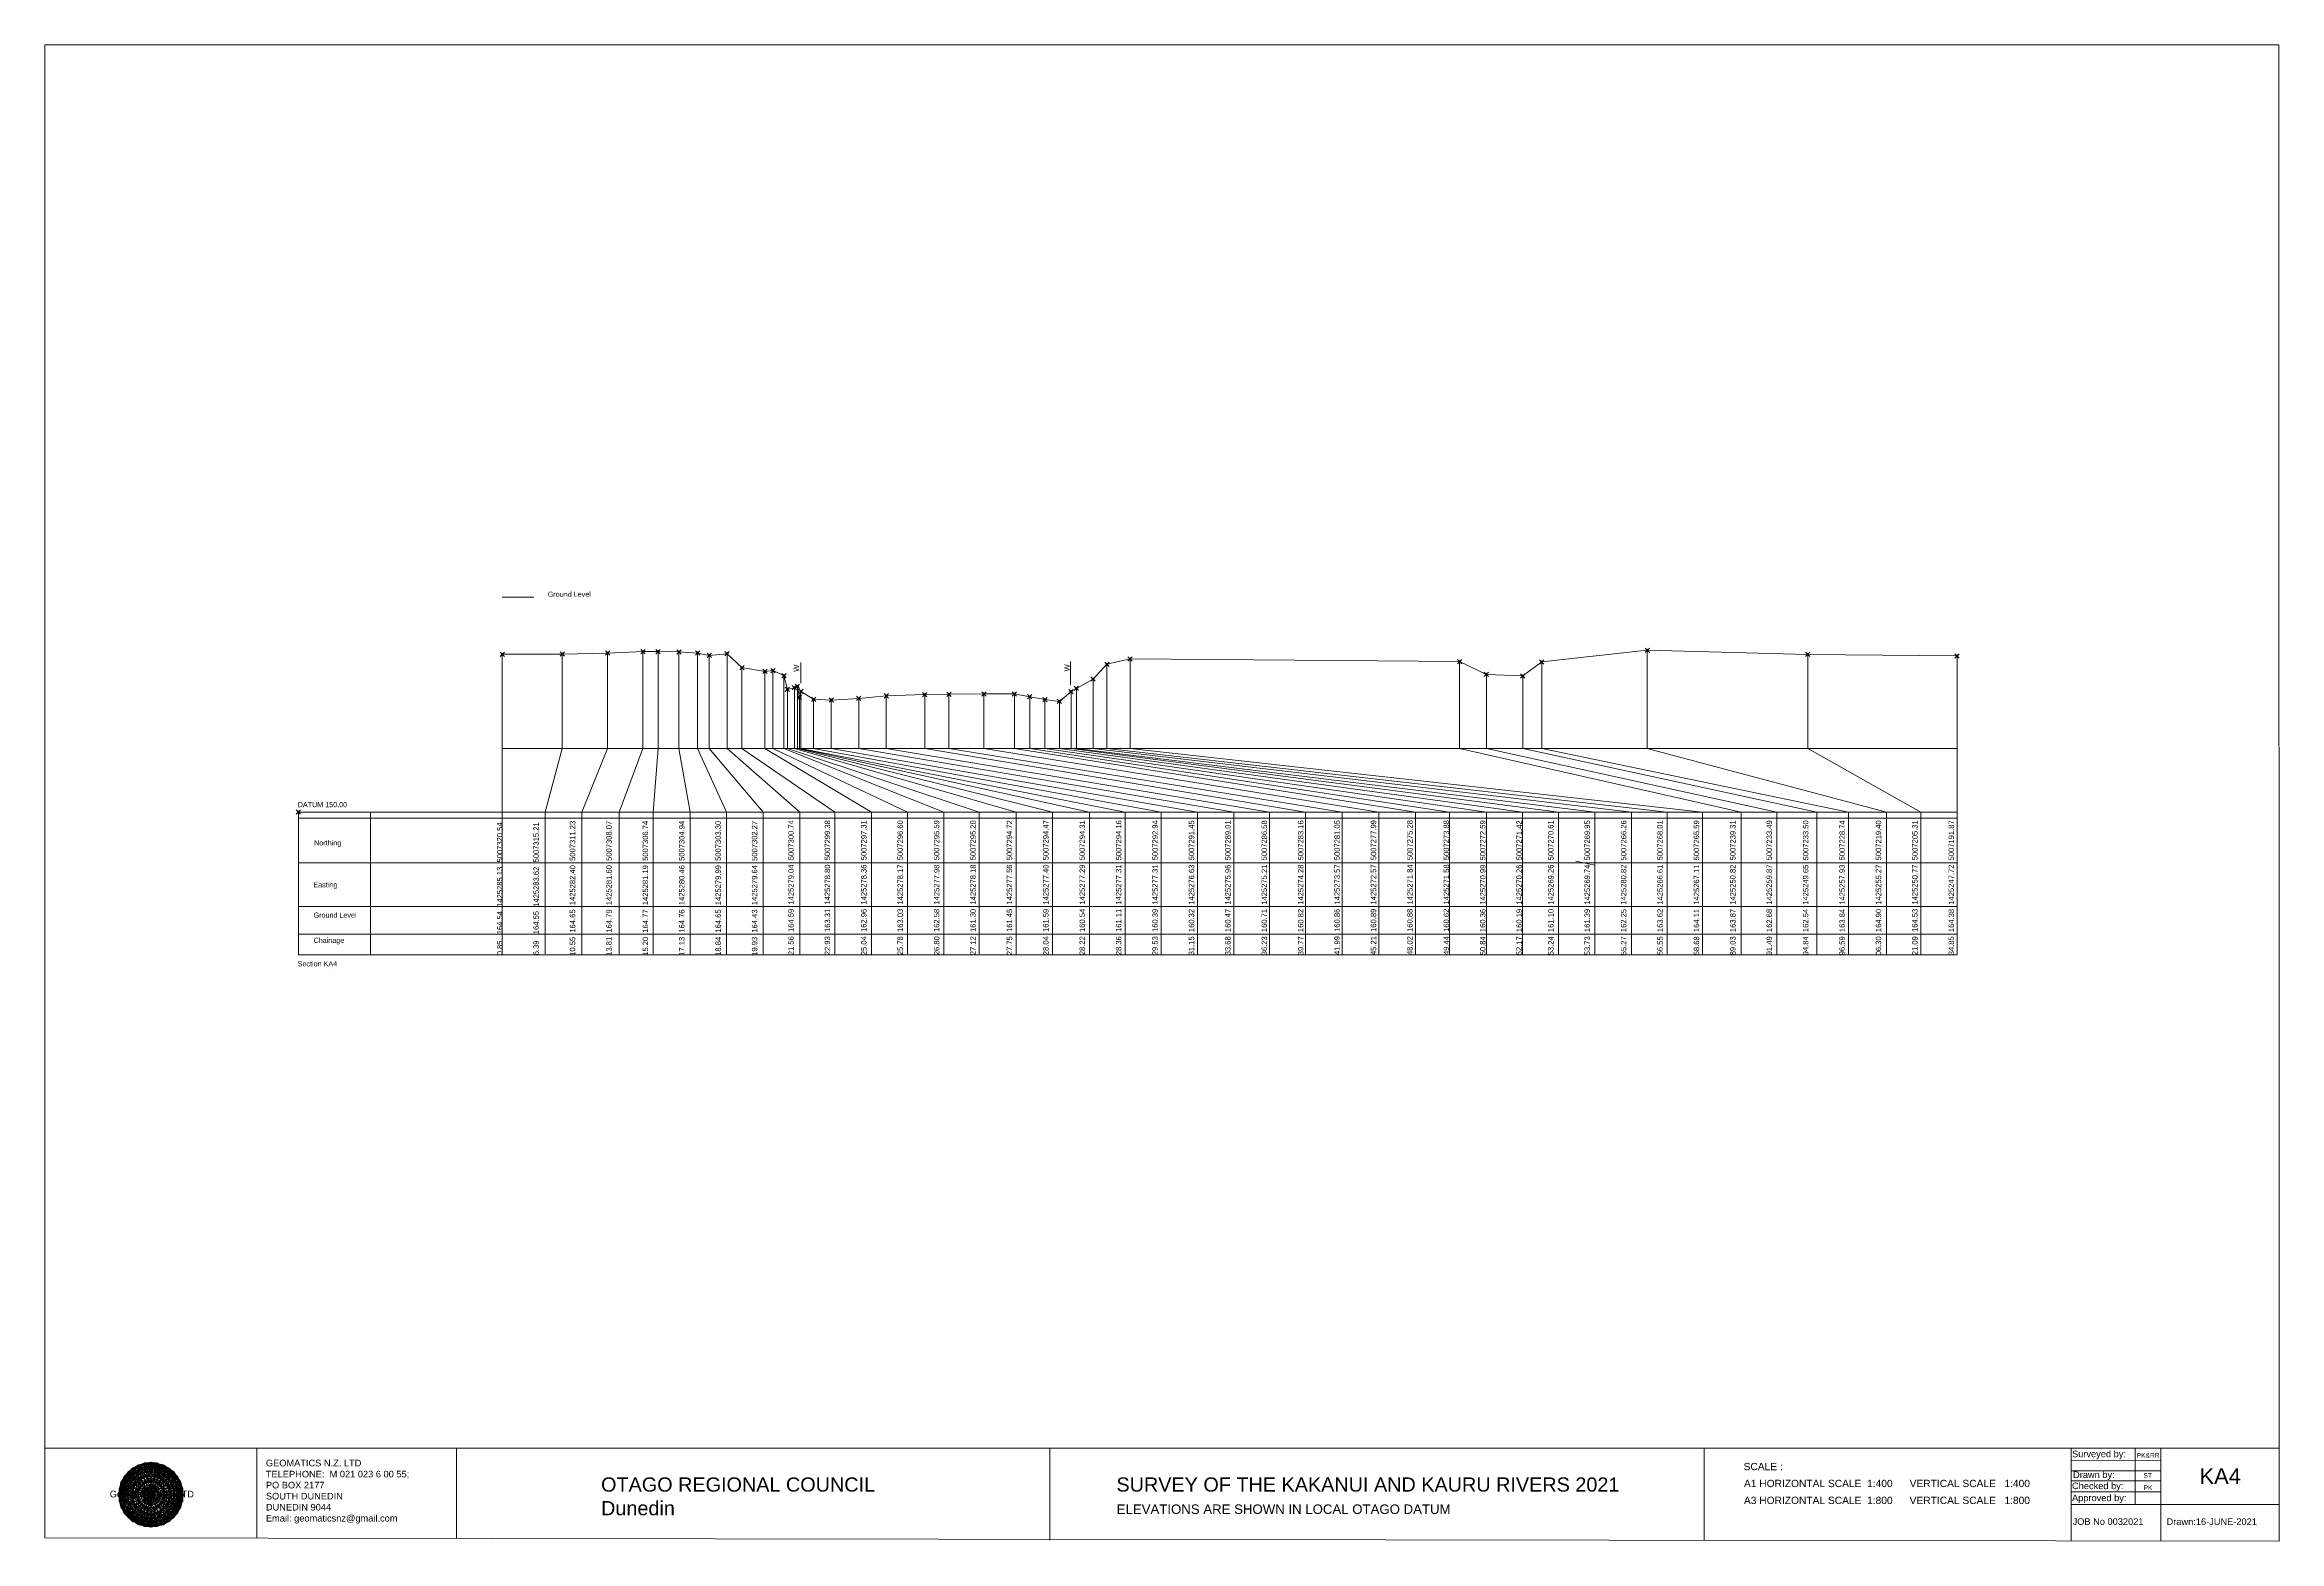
# Model space of a CAD drawing. Header units: millimetres. Extents: x -3070078 to 80050200, y -1699923 to 1425285330.
# Drawn here: x -1574229 to -1368428, y 82865 to 220657 of the extents above; entities that cross this region are included whole.
import ezdxf

# ---------------------------------------------------------------- set-up
doc = ezdxf.new("R2010")
doc.units = ezdxf.units.MM
doc.header["$PDMODE"] = 35
doc.header["$PDSIZE"] = 200
doc.layers.add('geo', color=7, linetype='Continuous', lineweight=0)
doc.styles.get("Standard").update_dxf_attribs({"font": 'arial.ttf'})

# ---------------------------------------------------------------- blocks, each defined once
blk = doc.blocks.new('Geomatics_Circle_SPT')
at = {"layer": 'geo', "color": 2, "linetype": 'Continuous', "lineweight": 0}
for p, q in [((0, 25.2), (-25.2, 0)), ((-24.7, 4.9), (-4.9, 24.7)), ((-24.7, -4.9), (4.9, 24.7)), ((-9.7, 23.3), (-23.3, 9.6)), ((9.7, 23.3), (-23.3, -9.7)), ((-21, 14), (-14, 21)), ((-21, -14), (14, 21)), ((0, 0), (-17.8, 17.8)), ((-14, 21), (21, -14)), ((23.3, -9.7), (-9.7, 23.3)), ((-4.9, 24.7), (24.7, -4.9)), ((25.2, 0), (0, 25.2)), ((0, 0), (17.8, 17.8)), ((4.9, 24.7), (24.7, 4.9)), ((23.3, 9.7), (9.7, 23.3)), ((14, 21), (21, 14)), ((17.8, 18.1), (17.8, 18.1)), ((4.9, -24.7), (-24.7, 4.9)), ((-24.7, 0), (0, -24.7)), ((-23.3, 9.7), (9.7, -23.3)), ((14, -21), (-21, 14)), ((0, 0), (-17.8, -17.8)), ((21, 14), (-14, -21)), ((-9.7, -23.3), (23.3, 9.7)), ((24.7, 4.9), (-4.9, -24.7)), ((0, 0), (17.8, -17.8)), ((0, -24.8), (25.2, 0)), ((-4.9, -24.7), (-24.7, -4.9)), ((-23.3, -9.7), (-9.7, -23.3)), ((-14, -21), (-21, -14)), ((24.7, -4.9), (4.9, -24.7)), ((9.7, -23.3), (23.3, -9.7)), ((21, -14), (14, -21)), ((-17.8, -17.8), (-17.8, -17.8)), ((4.9, -24.7), (4.9, -24.7)), ((18.1, -17.8), (18.1, -17.8))]:
    blk.add_line(p, q, dxfattribs=at)
at = {"layer": 'geo', "color": 1, "linetype": 'Continuous', "lineweight": 0}
for p, q in [((-25.2, 0), (9.7, 23.3)), ((-25.2, 0), (-9.6, 23.3)), ((-4.9, 24.8), (-24.7, -4.9)), ((4.9, 24.7), (-24.7, 4.9)), ((14, 21), (-24.7, -4.9)), ((-14, 21), (-24.7, 4.9)), ((-23.3, 9.7), (0, 25.2)), ((-23.3, -9.6), (0, 25.2)), ((-23.3, -9.6), (17.8, 17.8)), ((-23.3, 9.7), (-17.8, 17.9)), ((-23.3, -9.6), (-17.8, 17.9)), ((-23.3, 9.7), (17.8, 17.8)), ((4.9, 24.8), (-21, -14)), ((-4.9, 24.7), (-21, 14)), ((14, 21), (-21, 14)), ((-14, 21), (-21, -14)), ((-17.9, 17.6), (-17.9, 17.6)), ((-17.8, 17.8), (9.7, 23.3)), ((-17.8, 17.8), (-9.6, 23.3)), ((-17.8, -17.8), (9.7, 23.3)), ((-17.8, -17.8), (-9.7, 23.3)), ((-9.7, -23.3), (-17.8, 17.8)), ((-17.8, 17.8), (9.7, -23.3)), ((-17.8, 17.8), (23.3, -9.6)), ((-17.8, 17.8), (23.3, 9.7)), ((4.9, 24.7), (-14, 21)), ((-4.9, 24.7), (-14, -20.9)), ((0, 0), (-14, 21)), ((-14, 21), (-4.9, -24.7)), ((-14, 21), (-14, 21)), ((24.7, -4.9), (-14, 21)), ((21, 14), (-14, 21)), ((-9.8, 23.1), (-9.8, 23.1)), ((-9.7, 23.3), (0, 25.2)), ((-9.7, 23.3), (0, -25.2)), ((-9.7, -23.3), (0, 25.2)), ((-9.6, 23.3), (17.8, -17.8)), ((-9.6, 23.3), (25.2, 0)), ((-9.6, 23.3), (17.8, 17.8)), ((-9.6, -23.3), (17.8, 17.9)), ((0, 0), (-4.9, 24.7)), ((-4.9, 24.7), (-4.9, 24.7)), ((21, -14), (-4.9, 24.7)), ((24.8, 4.9), (-4.9, 24.7)), ((14, 21), (-4.9, 24.7)), ((-0.2, 25.1), (-0.2, 25.1)), ((0, 25.2), (9.7, -23.3)), ((0, 25.2), (23.3, -9.7)), ((0, 25.2), (23.3, 9.7)), ((0, 25.2), (9.7, 23.3)), ((0, 0), (4.9, 24.7)), ((0, -25.2), (9.7, 23.3)), ((0, 0), (14, 21)), ((21, 14), (4.9, 24.8)), ((14, -21), (4.9, 24.7)), ((24.7, -4.9), (4.9, 24.7)), ((4.9, 24.7), (4.9, 24.7)), ((4.9, -24.7), (14, 21)), ((9.4, 23.3), (9.4, 23.3)), ((9.7, 23.3), (17.8, -17.8)), ((9.7, 23.3), (25.2, 0)), ((9.7, 23.3), (17.8, 17.9)), ((17.8, 17.8), (9.7, -23.3)), ((21, -14), (14, 21)), ((24.7, 4.9), (14, 21)), ((14, 21), (14, 21)), ((17.6, 17.9), (17.6, 17.9)), ((17.8, 17.8), (23.3, -9.7)), ((17.8, 17.8), (23.3, 9.7)), ((-25.2, 0), (23.3, 9.7)), ((-25.2, 0), (-23.3, 9.7)), ((-23.3, -9.7), (-25.2, 0)), ((-9.6, -23.3), (-25.2, 0)), ((9.7, -23.3), (-25.2, 0)), ((21, 14), (-24.7, 4.9)), ((-21, 14), (-24.7, -4.9)), ((0, 0), (-24.7, 4.9)), ((-24.7, 4.9), (-21, -14)), ((-24.7, 4.9), (-4.9, -24.7)), ((-24.7, 4.9), (14, -21)), ((-24.7, 4.9), (-24.7, 4.9)), ((0, 0), (-24.7, -4.9)), ((-17.8, -17.8), (-23.3, 9.7)), ((0, -25.2), (-23.3, 9.7)), ((-23.3, 9.7), (17.8, -17.8)), ((-23.3, 9.7), (25.2, 0)), ((-23.3, 9.4), (-23.3, 9.4)), ((-23.3, -9.7), (25.2, 0)), ((0, 0), (-21, 14)), ((-21, 14), (-14, -21)), ((-21, 14), (4.9, -24.7)), ((-21, 14), (-21, 14)), ((24.7, 4.9), (-21, 14)), ((0, 0), (-21, -14)), ((-17.8, -17.8), (23.3, 9.7)), ((-14, -21), (24.7, 4.9)), ((0, 0), (-14, -21)), ((25.2, 0), (-9.6, -23.3)), ((-4.9, -24.7), (21, 14)), ((0, 0), (-4.9, -24.7)), ((0, 0), (21, 14)), ((23.3, 9.7), (0, -25.2)), ((0, 0), (24.8, 4.9)), ((0, 0), (4.9, -24.7)), ((0, 0), (14, -21)), ((0, 0), (21, -14)), ((0, 0), (24.8, -4.9)), ((4.9, -24.7), (24.7, 4.9)), ((25.2, 0), (9.7, -23.3)), ((14, -21), (21, 14)), ((23.3, 9.7), (17.8, -17.8)), ((24.7, -4.9), (21, 14)), ((21, 14), (21, 14)), ((21, -14), (24.7, 4.9)), ((23.1, 9.8), (23.1, 9.8)), ((23.3, 9.7), (25.2, 0)), ((25.2, 0), (23.3, -9.6)), ((24.7, 4.9), (24.7, 4.9)), ((25.1, 0.2), (25.1, 0.2)), ((-25.2, 0), (23.3, -9.7)), ((-25.1, -0.2), (-25.1, -0.2)), ((-24.7, -4.9), (-24.7, -4.9)), ((-24.7, -4.9), (-14, -21)), ((-24.7, -4.9), (4.9, -24.7)), ((-24.7, -4.9), (21, -14)), ((-17.8, -17.8), (-23.3, -9.7)), ((0, -25.2), (-23.3, -9.6)), ((17.8, -17.8), (-23.3, -9.6)), ((-23.1, -9.8), (-23.1, -9.8)), ((-21, -14), (24.7, -4.9)), ((-21, -14), (-21, -14)), ((-21, -14), (-4.9, -24.7)), ((-21, -14), (14, -21)), ((23.3, -9.7), (-17.8, -17.8)), ((-14, -21), (21, -14)), ((-4.9, -24.7), (24.7, -4.9)), ((23.3, -9.6), (0, -25.2)), ((4.9, -24.7), (21, -14)), ((14, -21), (24.7, -4.9)), ((23.3, -9.6), (17.8, -17.8)), ((21, -14), (21, -14)), ((23.3, -9.4), (23.3, -9.4)), ((24.7, -4.9), (24.7, -4.9)), ((-9.6, -23.3), (-17.8, -17.8)), ((9.7, -23.3), (-17.8, -17.8)), ((-17.6, -17.9), (-17.6, -17.9)), ((-14, -21), (-14, -21)), ((-14, -21), (4.9, -24.7)), ((17.8, -17.8), (-9.7, -23.3)), ((0, -25.2), (-9.7, -23.3)), ((-9.4, -23.3), (-9.4, -23.3)), ((-4.9, -24.7), (14, -21)), ((-4.9, -24.7), (-4.9, -24.7)), ((9.7, -23.3), (0, -25.2)), ((0.2, -25.1), (0.2, -25.1)), ((4.9, -24.7), (4.9, -24.7)), ((17.8, -17.8), (9.7, -23.3)), ((9.8, -23.1), (9.8, -23.1)), ((14, -21), (14, -21)), ((17.9, -17.6), (17.9, -17.6))]:
    blk.add_line(p, q, dxfattribs=at)
at = {"layer": 'geo', "color": 114, "linetype": 'Continuous', "lineweight": 0}
for p, q in [((17.9, 17.8), (-25.2, 0)), ((-24.7, 4.9), (14, 21)), ((9.7, 23.3), (-23.3, 9.7)), ((-20.9, 14), (4.9, 24.7)), ((0, 25.2), (-17.8, 17.8)), ((-17.8, 17.8), (0, -25.2)), ((-14, 21), (-4.9, 24.7)), ((4.9, -24.7), (-14, 21)), ((0, 0), (-9.7, 23.3)), ((-4.9, 24.7), (14, -21)), ((17.8, -17.8), (0, 25.2)), ((0, 0), (9.7, 23.3)), ((4.9, 24.7), (21, -14)), ((23.3, -9.7), (9.7, 23.3)), ((14, 21), (24.7, -4.9)), ((25.2, 0), (17.8, 17.8)), ((-24.7, -4.9), (21, 14)), ((-14, -21), (-24.7, 4.9)), ((0, 0), (-23.3, 9.7)), ((-23.3, 9.7), (-9.7, -23.3)), ((0, 0), (-23.3, -9.7)), ((-4.9, -24.7), (-21, 14)), ((24.8, 4.9), (-20.9, -14)), ((0, 0), (-9.7, -23.3)), ((0, 0), (23.3, 9.7)), ((0, 0), (9.7, -23.3)), ((0, 0), (23.3, -9.7)), ((21, 14), (24.7, 4.9)), ((-25.2, 0), (-17.8, -17.8)), ((-21, -14), (-24.7, -4.9)), ((-17.8, -17.8), (25.2, 0)), ((24.8, -4.9), (-14, -21)), ((-9.6, -23.3), (23.3, -9.7)), ((21, -14), (-4.9, -24.8)), ((0, -25.2), (17.9, -17.8)), ((14, -21), (4.9, -24.8))]:
    blk.add_line(p, q, dxfattribs=at)
at = {"layer": 'geo', "color": 250, "linetype": 'Continuous', "lineweight": 0}
for p, q in [((-17.8, 17.8), (17.8, 17.8)), ((-17.8, -17.8), (-17.8, 17.8)), ((-14, 21), (-14, 21)), ((14, 21), (-14, 21)), ((-14, 20.9), (-14, -21)), ((-9.7, 23.3), (9.7, 23.3)), ((-9.7, -23.3), (-9.7, 23.3)), ((-4.9, 24.7), (4.9, 24.7)), ((-4.9, 24.7), (-4.9, -24.7)), ((0, 0), (0, 25.2)), ((4.9, 24.7), (4.9, -24.7)), ((9.7, -23.3), (9.7, 23.3)), ((14, 21), (14, -21)), ((17.8, -17.8), (17.8, 17.8)), ((0, 0), (-25.2, 0)), ((24.7, 4.9), (-24.7, 4.9)), ((-24.7, 4.9), (-24.7, -4.9)), ((-23.3, 9.7), (23.3, 9.7)), ((-23.3, 9.7), (-23.3, 9.7)), ((-23.3, -9.7), (-23.3, 9.7)), ((21, 14), (-21, 14)), ((-21, 14), (-21, -14)), ((0, 0), (0, -25.2)), ((0, 0), (25.2, 0)), ((21, 14), (21, 14)), ((21, -14), (21, 14)), ((23.3, 9.7), (23.3, -9.7)), ((24.7, 4.9), (24.7, 4.9)), ((24.7, -4.9), (24.7, 4.9)), ((-24.7, -4.9), (24.7, -4.9)), ((23.3, -9.7), (-23.3, -9.7)), ((-21, -14), (21, -14)), ((17.8, -17.8), (-17.8, -17.8)), ((-14, -21), (14, -21)), ((9.7, -23.3), (-9.7, -23.3)), ((-4.9, -24.7), (4.9, -24.7))]:
    blk.add_line(p, q, dxfattribs=at)
blk = doc.blocks.new('GeomaticsNZ TITLE BLOCK')
at = {"color": 7, "linetype": 'Continuous', "lineweight": 0}
for p, q in [((0, 94.9), (0, 1579.2)), ((0, 1579.2), (2363.4, 1579.2)), ((2363.4, 1579.2), (2364, 94.9)), ((2364, 94.9), (0, 94.9)), ((0, 94.9), (0, 0)), ((15.9, 94.9), (2364, 94.9)), ((224.3, 95.2), (224.3, -0.3)), ((2364, 94.9), (382.6, 94.9)), ((435.8, 95.2), (435.8, -0.7)), ((1063.4, 94.9), (1063.4, -2.4)), ((1755.4, 94.9), (1755.4, -2.6)), ((2143.9, 94.9), (2143.7, -3)), ((2211.5, 94.9), (2211.5, 36.1)), ((2238.6, 94.8), (2238.6, -3.2)), ((2364, -3.5), (2364, 94.9)), ((2143.9, 81.9), (2238.6, 81.7)), ((2143.9, 71), (2238.6, 71)), ((2143.6, 60.4), (2238.6, 60.4)), ((2143.8, 48.6), (2238.6, 48.6)), ((2143.8, 35.4), (2364, 35.3)), ((0, 0), (2364, -3.5))]:
    blk.add_line(p, q, dxfattribs=at)
at = {"color": 7, "linetype": 'Continuous', "lineweight": 0, "xscale": 1.36, "yscale": 1.36, "zscale": 1.36}
blk.add_blockref('Geomatics_Circle_SPT', (112.4, 45.7), dxfattribs=at)
at = {"color": 7, "linetype": 'Continuous', "lineweight": 0}
for s, p in [('PK&RR', (2213.2, 84.8)), ('ST', (2220.3, 63.6)), ('PK', (2220.4, 50.6))]:
    blk.add_text(s, height=5, dxfattribs=at).set_placement(p)
at = {"color": 7, "linetype": 'Continuous', "lineweight": 0, "attachment_point": 1}
for s, width, heights, insert, char_height in [('{\\C256;GEOMATICS N.Z. LTD                   \\PTELEPHONE:  M 021 023 6 00 55;\\PPO BOX 2177\\PSOUTH DUNEDIN\\PDUNEDIN 9044\\PEmail: geomaticsnz@gmail.com}', 3535.727, [94.7], (234, 82.7), 7), ('{\\C256;Surveyed by:}', 3535.727, [0], (2144.7, 92.4), 7), ('{\\C256;Geomatics N.Z. LTD                   }', 125.079, [15.8], (68.8, 49.9), 7), ('{\\C256;OTAGO REGIONAL COUNCIL\\PDunedin}', 3535.727, [0], (588.6, 64), 15), ('{\\C256;SURVEY OF THE KAKANUI AND KAURU RIVERS 2021}', 3535.727, [0], (1133.8, 64), 15), ('{\\C256;Checked by:}', 3535.727, [0], (2144.7, 58.6), 7), ('{\\C256;Drawn by:}', 3535.727, [0], (2145.8, 70.4), 7), ('{\\C256;ELEVATIONS ARE SHOWN IN LOCAL OTAGO DATUM}', 3535.727, [0], (1134.1, 35.4), 10), ('{\\C256;Approved by:}', 3535.727, [0], (2144.7, 45.9), 7), ('{\\C256;JOB No 0032021}', 3535.727, [0], (2145.3, 20.8), 7), ('{\\C256;Drawn:16-JUNE-2021}', 3535.727, [0], (2244.7, 20.7), 7)]:
    blk.add_mtext_dynamic_manual_height_columns(s, width=width, gutter_width=159, heights=heights, dxfattribs=dict(at, insert=insert, char_height=char_height))

msp = doc.modelspace()

# ---------------------------------------------------------------- linework, layer by layer
at = {"color": 1, "linetype": 'Continuous', "lineweight": 0}
msp.add_line((-1532093.742, 169798.688), (-1529187.012, 169798.688), dxfattribs=at)
at = {"color": 7, "linetype": 'Continuous', "lineweight": 0}
for p, q in [((-1522394.329, 164646), (-1522394.329, 155848.32)), ((-1519137.03, 164786), (-1519137.03, 155848.32)), ((-1517745.464, 164766), (-1517745.464, 155848.32)), ((-1515812.061, 164756), (-1515812.061, 155848.32)), ((-1514106.23, 164646), (-1514106.23, 155848.32)), ((-1426640.65, 164897), (-1426640.65, 155848.32)), ((-1532093.742, 164536), (-1532093.742, 136847.186)), ((-1526557.008, 164546), (-1526557.008, 155848.32)), ((-1513018.994, 164426), (-1513018.994, 155848.32)), ((-1511380.243, 164586), (-1511380.243, 155848.32)), ((-1510009.588, 163306), (-1510009.588, 155848.32)), ((-1507900.183, 162957), (-1507900.183, 155848.32)), ((-1507165.421, 163027), (-1507165.421, 155848.32)), ((-1504579.831, 161879.516), (-1504579.831, 163763.688)), ((-1479751.399, 161720.951), (-1479751.399, 163877.372)), ((-1476394.952, 163617), (-1476394.952, 155848.32)), ((-1474265.528, 164107), (-1474265.528, 155848.32)), ((-1443915.465, 163867), (-1443915.465, 155848.32)), ((-1441455.852, 162677), (-1441455.852, 155848.32)), ((-1436351.482, 163837), (-1436351.482, 155848.32)), ((-1411852.48, 164527), (-1411852.48, 155848.32)), ((-1398098.661, 164378), (-1398098.661, 149234.55)), ((-1506142.618, 162577), (-1506142.618, 155848.32)), ((-1505821.974, 161297), (-1505821.974, 155848.32)), ((-1505189.657, 161447), (-1505189.657, 155848.32)), ((-1504904.412, 161587), (-1504904.412, 155848.32)), ((-1504719.538, 160537), (-1504719.538, 155848.32)), ((-1504581.623, 161107), (-1504581.623, 155848.32)), ((-1496717.368, 160707), (-1496717.368, 155848.32)), ((-1493173.863, 160817), (-1493173.863, 155848.32)), ((-1490949.321, 160857), (-1490949.321, 155848.32)), ((-1487731.361, 160887), (-1487731.361, 155848.32)), ((-1484925.614, 160877), (-1484925.614, 155848.32)), ((-1483509.066, 160617), (-1483509.066, 155848.32)), ((-1479703.77, 161097), (-1479703.77, 155848.32)), ((-1479216.768, 161387), (-1479216.768, 155848.32)), ((-1477677.286, 162247), (-1477677.286, 155848.32)), ((-1438100.342, 162537), (-1438100.342, 155848.32)), ((-1503410.685, 160387), (-1503410.685, 155848.32)), ((-1501790.151, 160317), (-1501790.151, 155848.32)), ((-1499260.237, 160467), (-1499260.237, 155848.32)), ((-1482104.996, 160357), (-1482104.996, 155848.32)), ((-1480774.508, 160187), (-1480774.508, 155848.32)), ((-1532093.742, 155848.32), (-1398098.661, 155848.32)), ((-1526557.008, 155848.32), (-1528128.481, 150000)), ((-1522394.329, 155848.32), (-1524750.246, 150000)), ((-1519137.03, 155848.32), (-1521335.414, 150000)), ((-1517745.464, 155848.32), (-1518185.21, 150000)), ((-1515812.061, 155848.32), (-1514768.97, 150000)), ((-1514106.23, 155848.32), (-1511428.74, 150000)), ((-1513018.994, 155848.32), (-1508050.505, 150000)), ((-1511380.243, 155848.32), (-1504691.977, 150000)), ((-1510009.588, 155848.32), (-1501461.54, 150000)), ((-1507900.183, 155848.32), (-1498086.12, 150000)), ((-1507165.421, 155848.32), (-1494782.488, 150000)), ((-1506142.618, 155848.32), (-1491421.145, 150000)), ((-1505821.974, 155848.32), (-1488155.518, 150000)), ((-1505189.657, 155848.32), (-1484756.169, 150000)), ((-1504904.412, 155848.32), (-1481400.456, 150000)), ((-1504719.538, 155848.32), (-1478017.998, 150003.1)), ((-1504581.623, 155848.32), (-1474735.48, 150000)), ((-1471403.696, 150000), (-1503410.685, 155848.32)), ((-1501790.151, 155848.32), (-1468071.912, 150000)), ((-1499260.237, 155848.32), (-1464704.938, 150000)), ((-1461440.719, 150000), (-1496717.368, 155848.32)), ((-1496717.368, 155848.32), (-1493173.863, 155848.32)), ((-1493173.863, 155848.32), (-1458127.234, 150000)), ((-1490949.321, 155848.32), (-1454739.146, 150000)), ((-1487731.361, 155848.32), (-1451351.058, 150000)), ((-1447992.529, 150000), (-1484925.614, 155848.32)), ((-1483509.066, 155848.32), (-1444840.918, 150000)), ((-1482104.996, 155848.32), (-1441428.901, 150000)), ((-1480774.508, 155848.32), (-1438126.676, 150000)), ((-1479703.77, 155848.32), (-1434811.783, 150000)), ((-1479216.768, 155848.32), (-1431471.554, 150000)), ((-1477677.286, 155848.32), (-1428091.912, 150000)), ((-1424815.024, 150000), (-1476394.952, 155848.32)), ((-1474265.528, 155848.32), (-1421538.136, 150000)), ((-1443915.465, 155848.32), (-1417978.321, 150000)), ((-1441455.852, 155848.32), (-1414707.064, 150000)), ((-1438100.342, 155848.32), (-1411009.304, 150000)), ((-1436351.482, 155848.32), (-1408092.762, 150000)), ((-1426640.65, 155848.32), (-1404614.588, 150000)), ((-1411852.48, 155848.32), (-1401439.047, 150000)), ((-1546652.496, 150000), (-1550861.685, 149997.705)), ((-1550861.685, 149997.705), (-1550861.685, 136847.186)), ((-1550861.685, 149437.086), (-1398098.661, 149437.086)), ((-1546652.496, 150000), (-1508050.505, 150000)), ((-1544226.206, 150000), (-1544226.206, 136847.186)), ((-1528128.481, 136960.823), (-1528128.481, 150000)), ((-1524750.246, 136847.186), (-1524750.246, 150000)), ((-1521335.414, 136847.186), (-1521335.414, 150000)), ((-1518185.21, 136960.823), (-1518185.21, 150000)), ((-1514768.97, 136847.186), (-1514768.97, 150000)), ((-1511428.74, 136847.186), (-1511428.74, 150000)), ((-1508050.505, 136847.186), (-1508050.505, 150000)), ((-1508050.505, 150000), (-1398098.661, 150000)), ((-1504691.977, 136847.186), (-1504691.977, 150000)), ((-1501461.54, 136847.186), (-1501461.54, 150000)), ((-1498086.12, 136847.186), (-1498086.12, 150000)), ((-1494782.488, 136960.823), (-1494782.488, 150000)), ((-1491421.145, 136847.186), (-1491421.145, 150000)), ((-1488155.518, 136960.823), (-1488155.518, 150000)), ((-1484756.169, 136847.186), (-1484756.169, 150000)), ((-1481400.456, 150098.41), (-1481400.456, 150099.711)), ((-1481400.456, 136847.186), (-1481400.456, 150000)), ((-1478017.998, 136847.186), (-1478017.998, 150003.1)), ((-1474735.48, 136847.186), (-1474735.48, 150000)), ((-1471403.696, 136847.186), (-1471403.696, 150000)), ((-1468071.912, 136847.186), (-1468071.912, 150000)), ((-1464704.938, 136847.186), (-1464704.938, 150000)), ((-1461440.719, 136847.186), (-1461440.719, 150000)), ((-1458127.234, 136847.186), (-1458127.234, 150000)), ((-1454739.146, 136847.186), (-1454739.146, 150000)), ((-1451351.058, 136847.186), (-1451351.058, 150000)), ((-1447992.529, 136847.186), (-1447992.529, 150000)), ((-1444840.918, 136847.186), (-1444840.918, 150000)), ((-1441428.901, 136847.186), (-1441428.901, 150000)), ((-1438126.676, 136847.186), (-1438126.676, 150000)), ((-1434811.783, 136847.186), (-1434811.783, 150000)), ((-1431471.554, 136847.186), (-1431471.554, 150000)), ((-1428091.912, 136847.186), (-1428091.912, 150000)), ((-1424815.024, 136847.186), (-1424815.024, 150000)), ((-1421538.136, 136847.186), (-1421538.136, 150000)), ((-1417978.321, 136847.186), (-1417978.321, 150000)), ((-1414707.064, 136847.186), (-1414707.064, 150000)), ((-1411009.304, 136847.186), (-1411009.304, 150000)), ((-1408092.762, 136847.186), (-1408092.762, 150000)), ((-1404614.588, 136847.186), (-1404614.588, 150000)), ((-1401439.047, 136847.186), (-1401439.047, 150000)), ((-1398098.661, 141109.818), (-1398098.661, 149234.55)), ((-1550861.685, 145328.932), (-1398098.661, 145328.932)), ((-1431471.554, 145116.916), (-1433202.427, 145474.589)), ((-1550861.685, 141300.976), (-1398098.661, 141300.976)), ((-1398098.661, 141109.818), (-1398098.661, 136847.186)), ((-1550861.685, 138774.972), (-1398098.661, 138774.972)), ((-1550861.685, 136847.186), (-1398098.661, 136847.186)), ((-1547851.832, 135551.416), (-1547851.832, 135551.416))]:
    msp.add_line(p, q, dxfattribs=at)
at = {"color": 1, "linetype": 'Continuous', "lineweight": 0}
msp.add_lwpolyline([(-1532093.742, 164536), (-1526557.008, 164546), (-1522394.329, 164646), (-1519137.03, 164786), (-1517745.464, 164786), (-1515812.061, 164756), (-1514106.23, 164646), (-1513018.994, 164426), (-1511380.243, 164586), (-1510009.588, 163306), (-1507900.183, 162957), (-1507165.421, 163027), (-1506142.618, 162577), (-1505821.974, 161297), (-1505189.657, 161447), (-1504904.412, 161587), (-1504719.538, 160537), (-1504581.623, 161107), (-1503410.685, 160387), (-1501790.151, 160317), (-1499260.237, 160467), (-1496717.368, 160707), (-1493173.863, 160817), (-1490949.321, 160857), (-1487731.361, 160887), (-1484925.614, 160877), (-1483509.066, 160617), (-1482104.996, 160357), (-1480774.508, 160187), (-1479703.77, 161097), (-1479216.768, 161387), (-1477677.286, 162247), (-1476394.952, 163617), (-1474265.528, 164107), (-1443915.465, 163867), (-1441455.852, 162677), (-1438100.342, 162537), (-1436351.482, 163837), (-1426640.65, 164897), (-1411852.48, 164527), (-1398098.661, 164378)], dxfattribs=at)
at = {"color": 7, "linetype": 'Continuous', "lineweight": 0}
msp.add_lwpolyline([(-1501790.151, 160317), (-1501790.151, 155848.32)], dxfattribs=at)
for p in [(-1532093.742, 164536), (-1526557.008, 164546), (-1522394.329, 164646), (-1519137.03, 164786), (-1517745.464, 164766), (-1515812.061, 164756), (-1514106.23, 164646), (-1511380.243, 164586), (-1426640.65, 164897), (-1411852.48, 164527), (-1513018.994, 164426), (-1510009.588, 163306), (-1507900.183, 162957), (-1507165.421, 163027), (-1506142.618, 162577), (-1476394.952, 163617), (-1474265.528, 164107), (-1443915.465, 163867), (-1441455.852, 162677), (-1438100.342, 162537), (-1436351.482, 163837), (-1398098.661, 164378), (-1505821.974, 161297), (-1505189.657, 161447), (-1504904.412, 161587), (-1504719.538, 160537), (-1504581.623, 161107), (-1503410.685, 160387), (-1499260.237, 160467), (-1496717.368, 160707), (-1493173.863, 160817), (-1490949.321, 160857), (-1487731.361, 160887), (-1484925.614, 160877), (-1483509.066, 160617), (-1482104.996, 160357), (-1479703.77, 161097), (-1479216.768, 161387), (-1477677.286, 162247), (-1501790.151, 160317), (-1480774.508, 160187), (-1550861.685, 150000)]:
    msp.add_point(p, dxfattribs=at)

# ---------------------------------------------------------------- block references
at = {"color": 7, "linetype": 'Continuous', "lineweight": 0, "xscale": 87.0569616336934, "yscale": 87.0569616336934, "zscale": 87.0569616336934}
msp.add_blockref('GeomaticsNZ TITLE BLOCK', (-1574229.42, 83173.61), dxfattribs=at)

# ---------------------------------------------------------------- texts
at = {"color": 7, "linetype": 'Continuous', "lineweight": 0}
for s, height, p in [('Ground Level', 473.07414, (-1527901.411, 169825.433)), ('DATUM 150.00', 473.07414, (-1550928.622, 150454.369)), ('Northing', 473.0741, (-1549417.618, 146932.011)), ('Easting', 473.0741, (-1549486.501, 143072.61)), ('Ground Level', 473.07414, (-1549469.398, 140283.299)), ('Chainage', 473.0741, (-1549467.14, 137959.163)), ('Section KA4', 473.07414, (-1550928.632, 135802.493)), ('A1 HORIZONTAL SCALE  1:400      VERTICAL SCALE   1:400 ', 673.18577, (-1417731.23, 87853.196)), ('SCALE :  ', 673.1858, (-1417762.39, 89408.908)), ('KA4', 1442.5409, (-1375775.867, 88144.238)), ('A3 HORIZONTAL SCALE  1:800      VERTICAL SCALE   1:800', 673.18577, (-1417731.23, 86297.484))]:
    msp.add_text(s, height=height, dxfattribs=at).set_placement(p)
for s, p in [('0.85   164.54  1425285.13  5007320.54', (-1532072.619, 136818.196)), ('6.39   164.55  1425283.62  5007315.21', (-1528719.522, 136820.924)), ('10.55  164.65  1425282.40  5007311.23', (-1525366.425, 136771.129)), ('13.81  164.79  1425281.60  5007308.07', (-1522013.327, 136771.129)), ('15.20  164.77  1425281.19  5007306.74', (-1518660.23, 136771.129)), ('17.13  164.76  1425280.46  5007304.94', (-1515307.133, 136771.129)), ('18.84  164.65  1425279.99  5007303.30', (-1511954.035, 136771.129)), ('19.93  164.43  1425279.64  5007302.27', (-1508600.938, 136771.129)), ('21.56  164.59  1425279.04  5007300.74', (-1505247.841, 136826.722)), ('22.93  163.31  1425278.80  5007299.38', (-1501894.744, 136826.722)), ('25.04  162.96  1425278.36  5007297.31', (-1498541.646, 136826.722)), ('25.78  163.03  1425278.17  5007296.60', (-1495188.549, 136826.722)), ('26.80  162.58  1425277.98  5007295.59', (-1491835.452, 136826.722)), ('27.12  161.30  1425278.18  5007295.20', (-1488482.695, 136826.722)), ('27.75  161.45  1425277.56  5007294.72', (-1485129.598, 136826.722)), ('28.04  161.59  1425277.40  5007294.47', (-1481776.842, 136826.722)), ('28.22  160.54  1425277.29  5007294.31', (-1478424.086, 136826.722)), ('28.36  161.11  1425277.31  5007294.16', (-1475070.988, 136826.722)), ('29.53  160.39  1425277.31  5007292.94', (-1471717.891, 136826.722)), ('31.15  160.32  1425276.63  5007291.45', (-1468364.794, 136817.855)), ('33.68  160.47  1425275.96  5007289.01', (-1465011.697, 136817.855)), ('36.23  160.71  1425275.21  5007286.58', (-1461658.599, 136817.855)), ('39.77  160.82  1425274.28  5007283.16', (-1458305.502, 136817.855)), ('41.99  160.86  1425273.57  5007281.05', (-1454952.405, 136838.318)), ('45.21  160.89  1425272.57  5007277.99', (-1451599.307, 136838.318)), ('48.02  160.88  1425271.84  5007275.28', (-1448246.551, 136838.318)), ('49.44  160.62  1425271.58  5007273.88', (-1444893.795, 136838.318)), ('50.84  160.36  1425270.99  5007272.59', (-1441540.698, 136818.196)), ('52.17  160.19  1425270.26  5007271.42', (-1438187.6, 136818.196)), ('53.24  161.10  1425269.26  5007270.61', (-1435271.01, 136818.196)), ('53.73  161.39  1425269.74  5007269.95', (-1431917.913, 136818.196)), ('55.27  162.25  1425280.82  5007266.26', (-1428564.816, 136818.196)), ('56.55  163.62  1425266.61  5007268.01', (-1425212.06, 136818.196)), ('58.68  164.11  1425267.11  5007265.59', (-1421858.962, 136818.196)), ('89.03  163.87  1425250.82  5007239.31', (-1418506.206, 136818.878)), ('91.49  162.68  1425259.87  5007233.49', (-1415153.109, 136818.196)), ('94.84  162.54  1425249.65  5007233.50', (-1411800.011, 136818.196)), ('96.59  163.84  1425257.93  5007228.74', (-1408446.914, 136818.196)), ('06.30  164.90  1425255.27  5007219.40', (-1405093.817, 136818.196)), ('21.09  164.53  1425250.77  5007205.31', (-1401740.72, 136826.722)), ('34.85  164.38  1425247.72  5007191.87', (-1398387.622, 136817.855))]:
    msp.add_text(s, height=500, rotation=90, dxfattribs=at).set_placement(p)
at = {"color": 7, "linetype": 'Continuous', "lineweight": 0, "char_height": 500, "attachment_point": 1, "rotation": 90}
for insert in [(-1505251.641, 162919.034), (-1480327.077, 162957.129)]:
    msp.add_mtext_dynamic_manual_height_columns('W', width=4277.92851, gutter_width=12.5, heights=[0], dxfattribs=dict(at, insert=insert))

doc.saveas('drawing.dxf')
